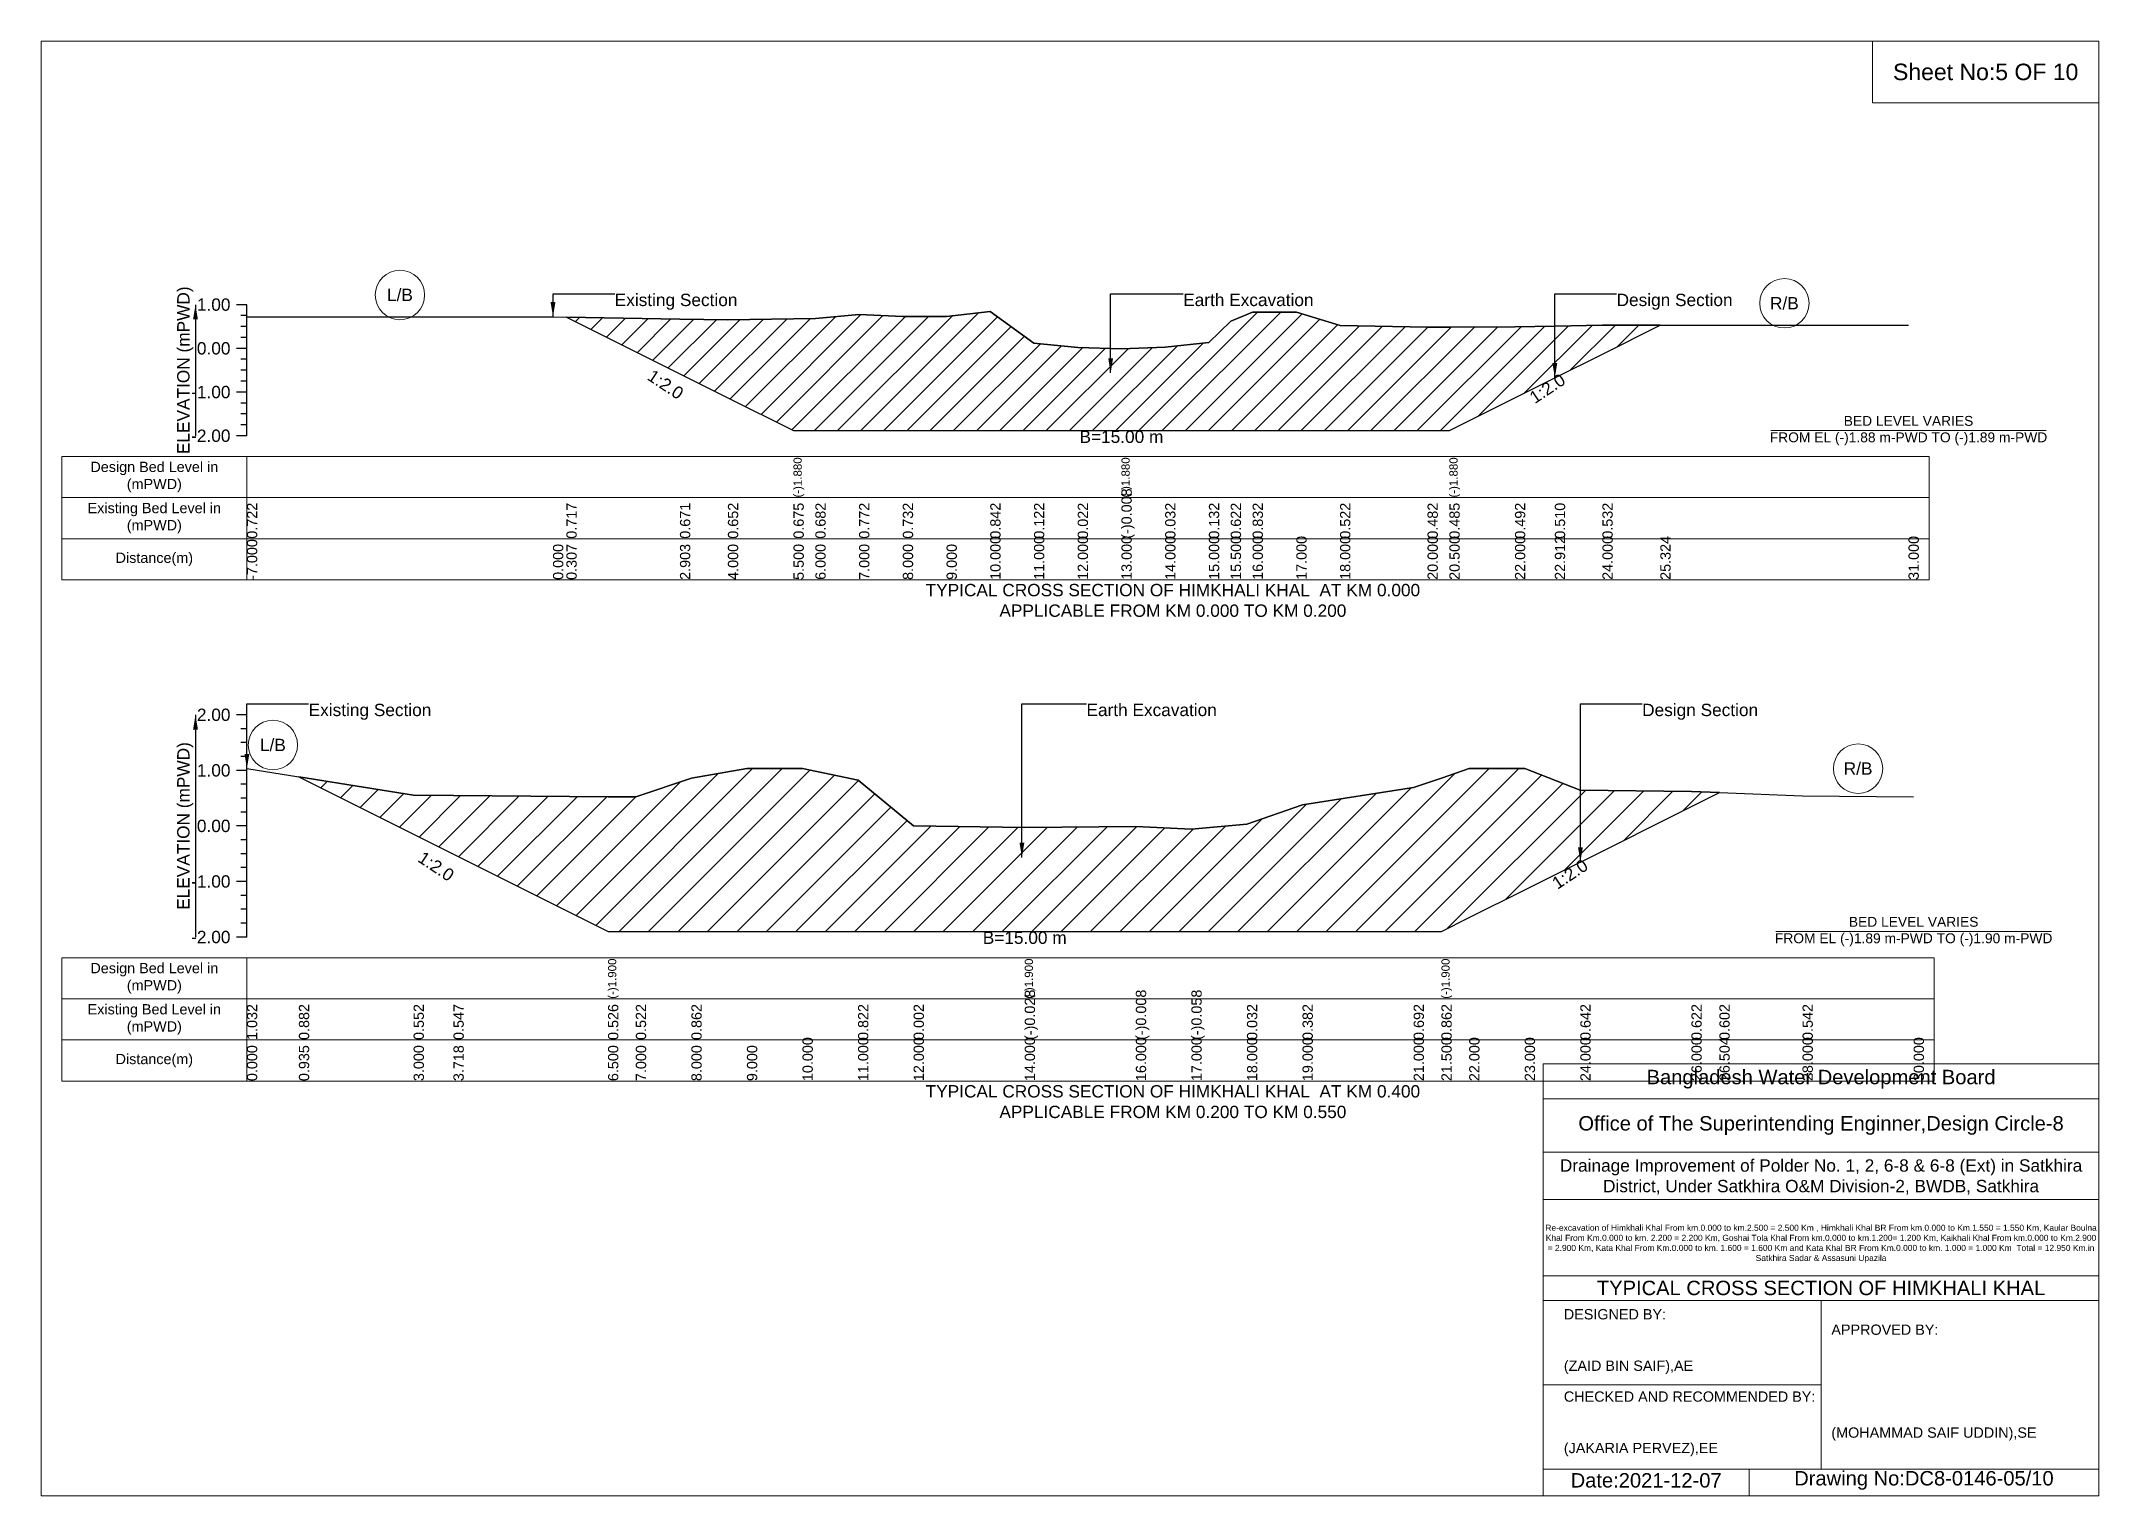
# Model space of a CAD drawing. Header units: inches. Extents: x 91000 to 628000, y -5656 to 0.
# Drawn here: x 140000 to 148000, y -5656 to 0 of the extents above; entities that cross this region are included whole.
import ezdxf

# ---------------------------------------------------------------- set-up
doc = ezdxf.new("R2010")
doc.units = ezdxf.units.IN
doc.header["$LTSCALE"] = 7
doc.header["$MEASUREMENT"] = 0
for name, color, linetype, lineweight in [('Cross section Data Border', 7, 'Continuous', 9), ('Cross Section Labels', 7, 'Continuous', 9), ('Existing_Bed_Level for Xsection', 7, 'Continuous', 25)]:
    doc.layers.add(name, color=color, linetype=linetype, lineweight=lineweight)
doc.styles.get("Standard").update_dxf_attribs({"font": 'arial.ttf'})
doc.dimstyles.get("Standard").update_dxf_attribs({"dimtxt": 0.18, "dimasz": 0.18, "dimexe": 0.18, "dimexo": 0.0625, "dimgap": 0.09, "dimtad": 0, "dimtih": 1, "dimtoh": 1, "dimdec": 4, "dimzin": 0, "dimdsep": 46, "dimtxsty": 'Standard', "dimcen": 0.09, "dimadec": 0, "dimazin": 0, "dimtfac": 1, "dimtdec": 4, "dimtofl": 0, "dimtmove": 0, "dimatfit": 3, "dimfxl": 1, "dimtolj": 1, "dimtzin": 0, "dimarcsym": 0})

msp = doc.modelspace()

# ---------------------------------------------------------------- texts
at = {"layer": 'Cross section Data Border', "char_height": 40, "width": 640, "attachment_point": 5}
for s, insert in [('Design Bed Level in (mPWD)', (140440, -1694.6)), ('Existing Bed Level in (mPWD)', (140440, -1854.6)), ('Distance(m)', (140440, -2014.6)), ('Design Bed Level in (mPWD)', (140440, -3643.5)), ('Existing Bed Level in (mPWD)', (140440, -3803.5)), ('Distance(m)', (140440, -3963.5))]:
    msp.add_mtext(s, dxfattribs=dict(at, insert=insert))
at = {"layer": 'Cross Section Labels'}
for s, insert, char_height, attachment_point in [('Sheet No:5 OF 10', (147560, -120), 64, 5), ('L/B', (141395, -986.9), 48, 5), ('Existing Section', (142230, -982.1), 48, 1), ('Earth Excavation', (144440, -982.1), 48, 1), ('Design Section', (146125, -982.1), 48, 1), ('R/B', (146777.5, -1019.2), 48, 5), ('B=15.00 m', (144200, -1514.2), 48, 2), ('BED LEVEL VARIES ^JFROM EL (-)1.88 m-PWD TO (-)1.89 m-PWD', (147260, -1514.2), 38.4, 5), ('TYPICAL CROSS SECTION OF HIMKHALI KHAL  AT KM 0.000^JAPPLICABLE FROM KM 0.000 TO KM 0.200', (144400, -2174.6), 48, 5), ('Existing Section', (141040, -2576.3), 48, 1), ('Earth Excavation', (144064, -2576.3), 48, 1), ('Design Section', (146224.4, -2576.3), 48, 1), ('L/B', (140901, -2736.7), 48, 5), ('R/B', (147064, -2828.6), 48, 5), ('BED LEVEL VARIES ^JFROM EL (-)1.89 m-PWD TO (-)1.90 m-PWD', (147280, -3461.9), 38.4, 5), ('B=15.00 m', (143824, -3461.9), 48, 2), ('Bangladesh Water Development Board', (146920, -4036), 56, 5), ('TYPICAL CROSS SECTION OF HIMKHALI KHAL  AT KM 0.400^JAPPLICABLE FROM KM 0.200 TO KM 0.550', (144400, -4123.5), 48, 5), ('Office of The Superintending Enginner,Design Circle-8', (146920, -4216), 56, 5)]:
    msp.add_mtext(s, dxfattribs=dict(at, insert=insert, char_height=char_height, attachment_point=attachment_point))
at = {"layer": 'Cross Section Labels', "char_height": 48, "attachment_point": 2}
for insert, rotation in [((142441.1, -1314.8), 326.30993), ((145842.5, -1330.5), 33.69007), ((141549, -3188.4), 326.30993), ((145930.4, -3218.7), 33.69007)]:
    msp.add_mtext('1:2.0', dxfattribs=dict(at, insert=insert, rotation=rotation))
at = {"layer": 'Cross Section Labels'}
for s, insert, char_height, width, attachment_point in [('Drainage Improvement of Polder No. 1, 2, 6-8 & 6-8 (Ext) in Satkhira District, Under Satkhira O&M Division-2, BWDB, Satkhira', (146920, -4416), 48, 2240, 5), ('Re-excavation of Himkhali Khal From km.0.000 to km.2.500 = 2.500 Km , Himkhali Khal BR From km.0.000 to Km.1.550 = 1.550 Km, Kaular Boulna Khal From Km.0.000 to km. 2.200 = 2.200 Km, Goshai Tola Khal From km.0.000 to km.1.200= 1.200 Km, Kaikhali Khal From km.0.000 to Km.2.900 = 2.900 Km, Kata Khal From Km.0.000 to km. 1.600 = 1.600 Km and Kata Khal BR From Km.0.000 to km. 1.000 = 1.000 Km  Total = 12.950 Km.in Satkhira Sadar & Assasuni Upazila', (146920, -4676), 23.4814, 2160, 5), ('TYPICAL CROSS SECTION OF HIMKHALI KHAL ', (146920, -4848), 56, 2240, 5), ('DESIGNED BY:^J^J^J(ZAID BIN SAIF),AE', (145920, -5056), 40, 1120, 4), ('APPROVED BY:^J^J^J^J^J^J(MOHAMMAD SAIF UDDIN),SE', (146960, -5216), 40, 1120, 4), ('CHECKED AND RECOMMENDED BY:^J^J^J(JAKARIA PERVEZ),EE', (145920, -5376), 40, 1120, 4), ('Date:2021-12-07', (146240, -5596), 56, 1120, 5), ('Drawing No:DC8-0146-05/10', (147320, -5596), 56, 1760, 5)]:
    msp.add_mtext(s, dxfattribs=dict(at, insert=insert, char_height=char_height, width=width, attachment_point=attachment_point))
at = {"layer": 'Existing_Bed_Level for Xsection', "rotation": 90}
for s, insert, char_height, attachment_point in [('ELEVATION (mPWD)', (140560, -1279.6), 48, 5), ('(-)1.880', (142925, -1774.6), 32, 1), ('(-)1.880', (144200, -1774.6), 32, 1), ('(-)1.880', (145475, -1774.6), 32, 1), ('(-)0.008', (144200, -1934.6), 40, 1), ('0.722', (140800, -1934.6), 40, 1), ('0.717', (142042.1, -1934.6), 40, 1), ('0.671', (142483.6, -1934.6), 40, 1), ('0.652', (142670, -1934.6), 40, 1), ('0.675', (142925, -1934.6), 40, 1), ('0.682', (143010, -1934.6), 40, 1), ('0.772', (143180, -1934.6), 40, 1), ('0.732', (143350, -1934.6), 40, 1), ('0.842', (143690, -1934.6), 40, 1), ('0.122', (143860, -1934.6), 40, 1), ('0.022', (144030, -1934.6), 40, 1), ('0.032', (144370, -1934.6), 40, 1), ('0.132', (144540, -1934.6), 40, 1), ('0.622', (144625, -1934.6), 40, 1), ('0.832', (144710, -1934.6), 40, 1), ('0.522', (145050, -1934.6), 40, 1), ('0.482', (145390, -1934.6), 40, 1), ('0.485', (145475, -1934.6), 40, 1), ('0.492', (145730, -1934.6), 40, 1), ('0.510', (145885, -1934.6), 40, 1), ('0.532', (146070, -1934.6), 40, 1), ('-7.000', (140800, -2094.6), 40, 1), ('0.000', (141990, -2094.6), 40, 1), ('0.307', (142042.1, -2094.6), 40, 1), ('2.903', (142483.6, -2094.6), 40, 1), ('4.000', (142670, -2094.6), 40, 1), ('5.500', (142925, -2094.6), 40, 1), ('6.000', (143010, -2094.6), 40, 1), ('7.000', (143180, -2094.6), 40, 1), ('8.000', (143350, -2094.6), 40, 1), ('9.000', (143520, -2094.6), 40, 1), ('10.000', (143690, -2094.6), 40, 1), ('11.000', (143860, -2094.6), 40, 1), ('12.000', (144030, -2094.6), 40, 1), ('13.000', (144200, -2094.6), 40, 1), ('14.000', (144370, -2094.6), 40, 1), ('15.000', (144540, -2094.6), 40, 1), ('15.500', (144625, -2094.6), 40, 1), ('16.000', (144710, -2094.6), 40, 1), ('17.000', (144880, -2094.6), 40, 1), ('18.000', (145050, -2094.6), 40, 1), ('20.000', (145390, -2094.6), 40, 1), ('20.500', (145475, -2094.6), 40, 1), ('22.000', (145730, -2094.6), 40, 1), ('22.912', (145885, -2094.6), 40, 1), ('24.000', (146070, -2094.6), 40, 1), ('25.324', (146295.1, -2094.6), 40, 1), ('31.000', (147260, -2094.6), 40, 1), ('ELEVATION (mPWD)', (140560, -3051.5), 48, 5), ('(-)1.900', (142204, -3723.5), 32, 1), ('(-)1.900', (143824, -3723.5), 32, 1), ('(-)1.900', (145444, -3723.5), 32, 1), ('1.032', (140800, -3883.5), 40, 1), ('0.882', (141002, -3883.5), 40, 1), ('0.552', (141448, -3883.5), 40, 1), ('0.547', (141603, -3883.5), 40, 1), ('0.526', (142204, -3883.5), 40, 1), ('0.522', (142312, -3883.5), 40, 1), ('0.862', (142528, -3883.5), 40, 1), ('0.822', (143176, -3883.5), 40, 1), ('0.002', (143392, -3883.5), 40, 1), ('(-)0.028', (143824, -3883.5), 40, 1), ('(-)0.008', (144256, -3883.5), 40, 1), ('(-)0.058', (144472, -3883.5), 40, 1), ('0.032', (144688, -3883.5), 40, 1), ('0.382', (144904, -3883.5), 40, 1), ('0.692', (145336, -3883.5), 40, 1), ('0.862', (145444, -3883.5), 40, 1), ('0.642', (145984, -3883.5), 40, 1), ('0.622', (146416, -3883.5), 40, 1), ('0.602', (146524.8, -3883.5), 40, 1), ('0.542', (146848, -3883.5), 40, 1), ('0.000', (140800, -4043.5), 40, 1), ('0.935', (141002, -4043.5), 40, 1), ('3.000', (141448, -4043.5), 40, 1), ('3.718', (141603, -4043.5), 40, 1), ('6.500', (142204, -4043.5), 40, 1), ('7.000', (142312, -4043.5), 40, 1), ('8.000', (142528, -4043.5), 40, 1), ('9.000', (142744, -4043.5), 40, 1), ('10.000', (142960, -4043.5), 40, 1), ('11.000', (143176, -4043.5), 40, 1), ('12.000', (143392, -4043.5), 40, 1), ('14.000', (143824, -4043.5), 40, 1), ('16.000', (144256, -4043.5), 40, 1), ('17.000', (144472, -4043.5), 40, 1), ('18.000', (144688, -4043.5), 40, 1), ('19.000', (144904, -4043.5), 40, 1), ('21.000', (145336, -4043.5), 40, 1), ('21.500', (145444, -4043.5), 40, 1), ('22.000', (145552, -4043.5), 40, 1), ('23.000', (145768, -4043.5), 40, 1), ('24.000', (145984, -4043.5), 40, 1), ('26.000', (146416, -4043.5), 40, 1), ('26.504', (146524.8, -4043.5), 40, 1), ('28.000', (146848, -4043.5), 40, 1), ('30.000', (147280, -4043.5), 40, 1)]:
    msp.add_mtext(s, dxfattribs=dict(at, insert=insert, char_height=char_height, attachment_point=attachment_point))
at = {"layer": 'Existing_Bed_Level for Xsection', "char_height": 48, "attachment_point": 6}
for s, insert in [('1.00', (140736, -1024.6)), ('0.00', (140736, -1194.6)), ('-1.00', (140736, -1364.6)), ('-2.00', (140736, -1534.6)), ('2.00', (140736, -2619.5)), ('1.00', (140736, -2835.5)), ('0.00', (140736, -3051.5)), ('-1.00', (140736, -3267.5)), ('-2.00', (140736, -3483.5))]:
    msp.add_mtext(s, dxfattribs=dict(at, insert=insert))

# ---------------------------------------------------------------- hatches: boundary and pattern name
at = {"layer": 'Existing_Bed_Level for Xsection'}
h = msp.add_hatch(dxfattribs=at)
h.set_pattern_fill('ANSI31', color=256, scale=510, style=0)
h.paths.add_polyline_path([(142042.1, -1072.8), (142483.6, -1293.5), (142670, -1386.7), (142925, -1514.2), (143010, -1514.2), (143180, -1514.2), (143350, -1514.2), (143520, -1514.2), (143690, -1514.2), (143860, -1514.2), (144030, -1514.2), (144200, -1514.2), (144370, -1514.2), (144540, -1514.2), (144625, -1514.2), (144710, -1514.2), (144880, -1514.2), (145050, -1514.2), (145390, -1514.2), (145475, -1514.2), (145730, -1386.7), (145885, -1309.2), (146070, -1216.7), (146295.1, -1104.2), (146070, -1104.2), (145885, -1107.9), (145730, -1111), (145475, -1112.3), (145390, -1112.7), (145050, -1105.9), (144880, -1053.2), (144710, -1053.2), (144625, -1088.9), (144540, -1172.2), (144370, -1189.2), (144200, -1196), (144030, -1190.9), (143860, -1173.9), (143690, -1051.5), (143520, -1070.2), (143350, -1070.2), (143180, -1063.4), (143010, -1078.7), (142925, -1080), (142670, -1083.8), (142483.6, -1080.5)])
h = msp.add_hatch(dxfattribs=at)
h.set_pattern_fill('ANSI31', color=256, scale=648, style=0)
h.paths.add_polyline_path([(141002, -2860.9), (141448, -3083.9), (141603, -3161.4), (142204, -3461.9), (142312, -3461.9), (142528, -3461.9), (142744, -3461.9), (142960, -3461.9), (143176, -3461.9), (143392, -3461.9), (143824, -3461.9), (144256, -3461.9), (144472, -3461.9), (144688, -3461.9), (144904, -3461.9), (145336, -3461.9), (145444, -3461.9), (145552, -3407.9), (145768, -3299.9), (145984, -3191.9), (145984.4, -3191.7), (146416, -2975.9), (146524.8, -2921.5), (146416, -2917.1), (145984.4, -2912.8), (145984, -2912.8), (145768, -2828.6), (145552, -2828.6), (145444, -2865.3), (145336, -2902), (144904, -2969), (144688, -3044.6), (144472, -3064), (144256, -3053.2), (143824, -3057.5), (143392, -3051), (143176, -2873.9), (142960, -2828.6), (142744, -2828.6), (142528, -2865.3), (142312, -2938.7), (142204, -2937.9), (141603, -2933.4), (141448, -2932.2)])

# ---------------------------------------------------------------- linework, layer by layer
at = {"layer": 'Cross section Data Border'}
for points in [[(140080, -1614.6), (147340, -1614.6), (147340, -2094.6), (140080, -2094.6)], [(140080, -3563.5), (147360, -3563.5), (147360, -4043.5), (140080, -4043.5)]]:
    msp.add_lwpolyline(points, close=True, dxfattribs=at)
for points in [[(140800, -1614.6), (140800, -2094.6)], [(140080, -1774.6), (147340, -1774.6)], [(140080, -1934.6), (147340, -1934.6)], [(140800, -3563.5), (140800, -4043.5)], [(140080, -3723.5), (147360, -3723.5)], [(140080, -3883.5), (147360, -3883.5)]]:
    msp.add_lwpolyline(points, dxfattribs=at)
at = {"layer": 'Cross Section Labels'}
for points in [[(140000, 0), (148000, 0), (148000, -5656), (140000, -5656)], [(147120, 0), (148000, 0), (148000, -240), (147120, -240)]]:
    msp.add_lwpolyline(points, close=True, dxfattribs=at)
for points in [[(146724.2, -1514.2), (147795.8, -1514.2)], [(146744.2, -3461.9), (147815.8, -3461.9)], [(145840, -5656), (145840, -3976), (148000, -3976)], [(145840, -4112), (148000, -4112)], [(145840, -4320), (148000, -4320)], [(145840, -4504), (148000, -4504)], [(145840, -4800), (148000, -4800)], [(145840, -4896), (148000, -4896)], [(146920, -4896), (146920, -5552)], [(145840, -5224), (146920, -5224)], [(145840, -5552), (148000, -5552)], [(146640, -5552), (146640, -5656)]]:
    msp.add_lwpolyline(points, dxfattribs=at)
for centre in [(141395, -986.9), (146777.5, -1019.2), (140901, -2736.7), (147064, -2828.6)]:
    msp.add_circle(centre, 96, dxfattribs=at)
at = {"layer": 'Existing_Bed_Level for Xsection'}
for points in [[(140800, -1024.6), (140760, -1024.6)], [(140800, -1534.6), (140800, -1364.6), (140800, -1194.6), (140800, -1024.6)], [(140800, -1067.1), (140776, -1067.1)], [(140800, -1109.6), (140776, -1109.6)], [(140800, -1071.9), (141990, -1071.9), (142042.1, -1072.8), (142483.6, -1080.5), (142670, -1083.8), (142925, -1080), (142925, -1080), (143010, -1078.7), (143180, -1063.4), (143350, -1070.2), (143520, -1070.2), (143690, -1051.5), (143860, -1173.9), (144030, -1190.9), (144200, -1196), (144200, -1196), (144370, -1189.2), (144540, -1172.2), (144625, -1088.9), (144710, -1053.2), (144880, -1053.2), (145050, -1105.9), (145390, -1112.7), (145475, -1112.3), (145475, -1112.3), (145730, -1111), (145885, -1107.9), (146070, -1104.2), (146295.1, -1104.2), (147260, -1104.2)], [(140800, -1194.6), (140760, -1194.6)], [(140800, -1152.1), (140776, -1152.1)], [(140800, -1237.1), (140776, -1237.1)], [(140800, -1279.6), (140776, -1279.6)], [(140800, -1322.1), (140776, -1322.1)], [(140800, -1364.6), (140760, -1364.6)], [(140800, -1407.1), (140776, -1407.1)], [(140800, -1449.6), (140776, -1449.6)], [(140800, -1492.1), (140776, -1492.1)], [(140800, -1534.6), (140760, -1534.6)], [(140800, -2619.5), (140760, -2619.5)], [(140800, -3483.5), (140800, -3267.5), (140800, -3051.5), (140800, -2835.5), (140800, -2619.5)], [(140800, -2673.5), (140776, -2673.5)], [(140800, -2727.5), (140776, -2727.5)], [(140800, -2781.5), (140776, -2781.5)], [(140800, -2835.5), (140760, -2835.5)], [(140800, -2828.6), (141002, -2860.9), (141448, -2932.2), (141603, -2933.4), (142204, -2937.9), (142204, -2937.9), (142312, -2938.7), (142528, -2865.3), (142744, -2828.6), (142960, -2828.6), (143176, -2873.9), (143392, -3051), (143824, -3057.5), (143824, -3057.5), (144256, -3053.2), (144472, -3064), (144688, -3044.6), (144904, -2969), (145336, -2902), (145444, -2865.3), (145444, -2865.3), (145552, -2828.6), (145768, -2828.6), (145984, -2912.8), (145984.4, -2912.8), (146416, -2917.1), (146524.8, -2921.5), (146848, -2934.4), (147280, -2938.7)], [(140800, -2889.5), (140776, -2889.5)], [(140800, -2943.5), (140776, -2943.5)], [(140800, -2997.5), (140776, -2997.5)], [(140800, -3051.5), (140760, -3051.5)], [(140800, -3105.5), (140776, -3105.5)], [(140800, -3159.5), (140776, -3159.5)], [(140800, -3267.5), (140760, -3267.5)], [(140800, -3213.5), (140776, -3213.5)], [(140800, -3321.5), (140776, -3321.5)], [(140800, -3375.5), (140776, -3375.5)], [(140800, -3429.5), (140776, -3429.5)], [(140800, -3483.5), (140760, -3483.5)]]:
    msp.add_lwpolyline(points, dxfattribs=at)
for points in [[(142042.1, -1072.8), (142042.1, -1072.8), (142483.6, -1293.5), (142670, -1386.7), (142925, -1514.2), (142925, -1514.2), (143010, -1514.2), (143180, -1514.2), (143350, -1514.2), (143520, -1514.2), (143690, -1514.2), (143860, -1514.2), (144030, -1514.2), (144200, -1514.2), (144200, -1514.2), (144370, -1514.2), (144540, -1514.2), (144625, -1514.2), (144710, -1514.2), (144880, -1514.2), (145050, -1514.2), (145390, -1514.2), (145475, -1514.2), (145475, -1514.2), (145730, -1386.7), (145885, -1309.2), (146070, -1216.7), (146295.1, -1104.2), (146295.1, -1104.2), (146295.1, -1104.2), (146070, -1104.2), (145885, -1107.9), (145730, -1111), (145475, -1112.3), (145475, -1112.3), (145390, -1112.7), (145050, -1105.9), (144880, -1053.2), (144710, -1053.2), (144625, -1088.9), (144540, -1172.2), (144370, -1189.2), (144200, -1196), (144200, -1196), (144030, -1190.9), (143860, -1173.9), (143690, -1051.5), (143520, -1070.2), (143350, -1070.2), (143180, -1063.4), (143010, -1078.7), (142925, -1080), (142925, -1080), (142670, -1083.8), (142483.6, -1080.5), (142042.1, -1072.8)], [(141002, -2860.9), (141002, -2860.9), (141448, -3083.9), (141603, -3161.4), (142204, -3461.9), (142204, -3461.9), (142312, -3461.9), (142528, -3461.9), (142744, -3461.9), (142960, -3461.9), (143176, -3461.9), (143392, -3461.9), (143824, -3461.9), (143824, -3461.9), (144256, -3461.9), (144472, -3461.9), (144688, -3461.9), (144904, -3461.9), (145336, -3461.9), (145444, -3461.9), (145444, -3461.9), (145552, -3407.9), (145768, -3299.9), (145984, -3191.9), (145984.4, -3191.7), (146416, -2975.9), (146524.8, -2921.5), (146416, -2917.1), (145984.4, -2912.8), (145984, -2912.8), (145768, -2828.6), (145552, -2828.6), (145444, -2865.3), (145444, -2865.3), (145336, -2902), (144904, -2969), (144688, -3044.6), (144472, -3064), (144256, -3053.2), (143824, -3057.5), (143824, -3057.5), (143392, -3051), (143176, -2873.9), (142960, -2828.6), (142744, -2828.6), (142528, -2865.3), (142312, -2938.7), (142204, -2937.9), (142204, -2937.9), (141603, -2933.4), (141448, -2932.2), (141002, -2860.9)]]:
    msp.add_lwpolyline(points, close=True, dxfattribs=at)

msp.set_redraw_order([(e.dxf.handle, doc.entitydb.next_handle()) for e in msp.query("TEXT MTEXT ATTDEF DIMENSION ARC_DIMENSION")])  # texts and dimensions are drawn at this point

# ---------------------------------------------------------------- leaders
at = {"layer": 'Cross Section Labels', "annotation_type": 0, "has_hookline": 1, "hookline_direction": 0}
for points, text_width in [([(141990, -1071.9), (141990, -982.1), (142229.9, -982.1)], 467.2), ([(144158.1, -1290.2), (144158.1, -982.1), (144439.9, -982.1)], 497), ([(145885, -1309.2), (145885, -982.1), (146125, -982.1)], 441.2), ([(140800, -2828.6), (140800, -2576.3), (141039.9, -2576.3)], 467.2), ([(143813.1, -3173.6), (143813.1, -2576.3), (144063.9, -2576.3)], 497), ([(145984.4, -3191.7), (145984.4, -2576.3), (146224.3, -2576.3)], 441.2)]:
    msp.add_leader(points, dimstyle='Standard', override={"dimasz": 57.6}, dxfattribs=dict(at, text_width=text_width))
at = {"layer": 'Existing_Bed_Level for Xsection'}
for points in [[(140600, -1024.6), (140600, -1534.6)], [(140600, -2619.5), (140600, -3483.5)]]:
    msp.add_leader(points, dimstyle='Standard', override={"dimasz": 57.6}, dxfattribs=at)

doc.saveas('drawing.dxf')
